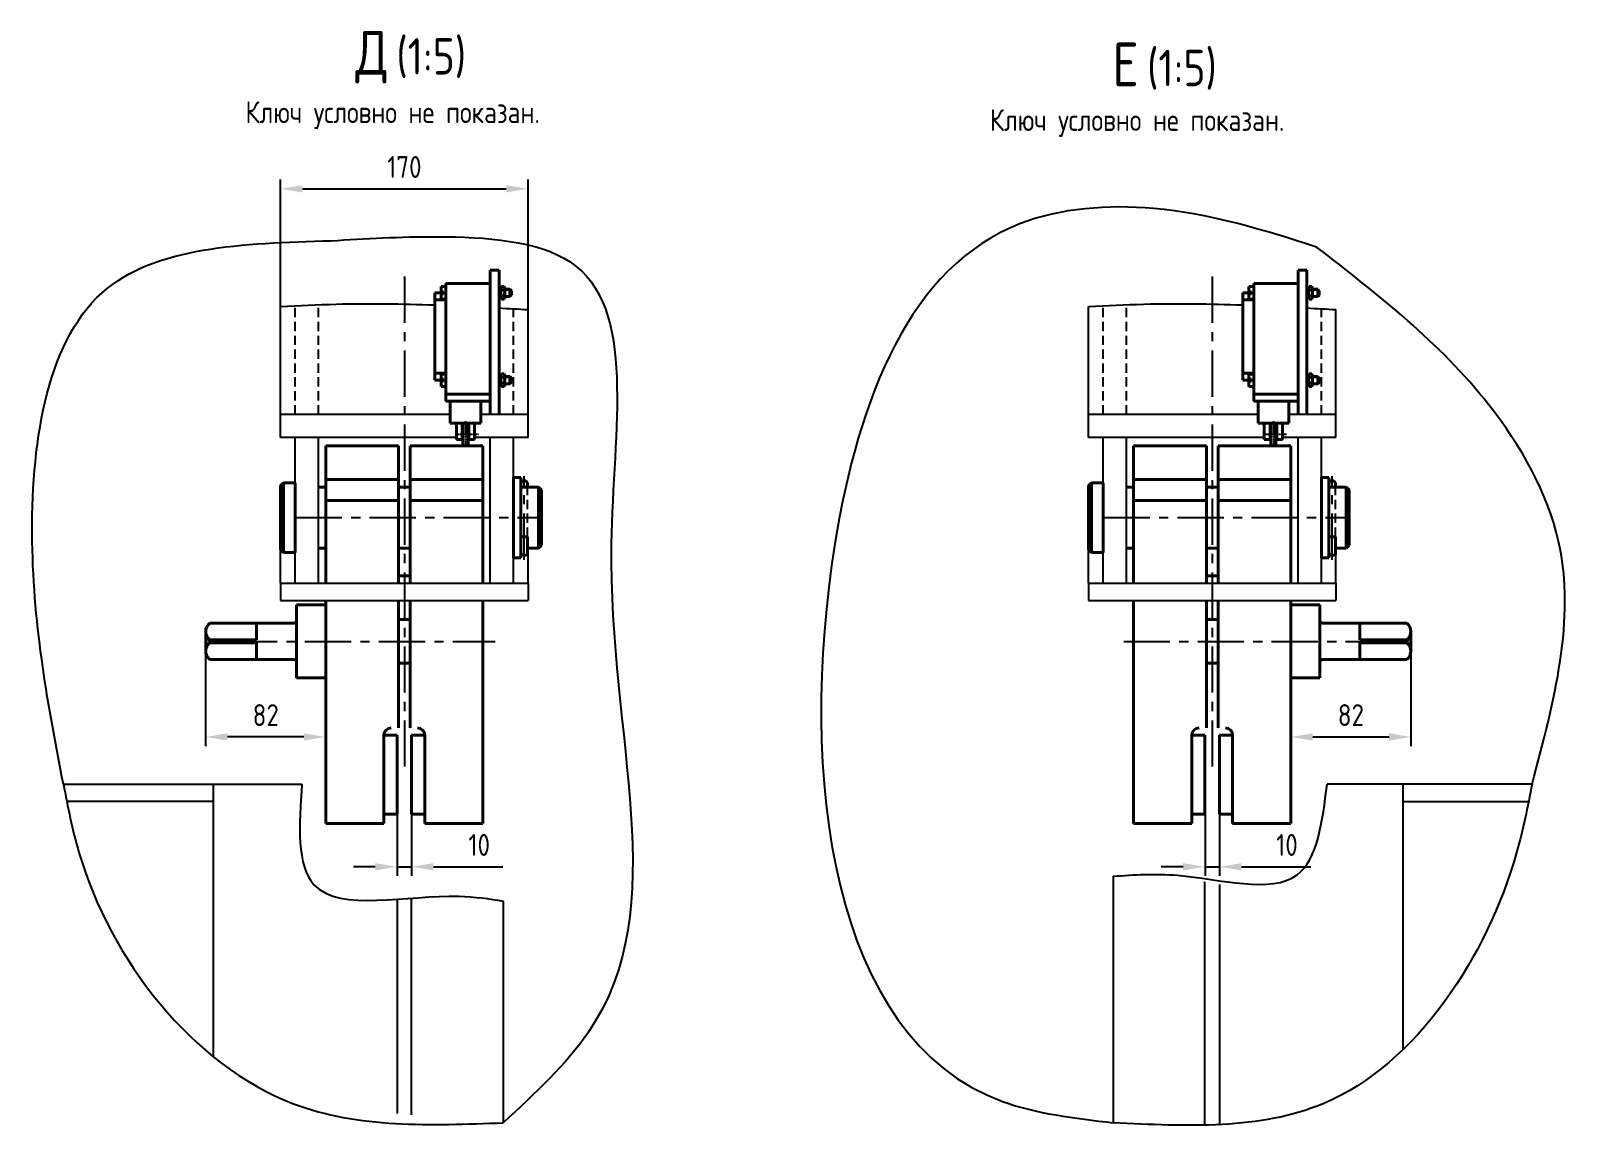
# Model space of a CAD drawing. Header units: millimetres. Extents: x 467 to 39028, y -12467 to 24298.
# Drawn here: x 33705 to 34766, y -3416 to -2661 of the extents above; entities that cross this region are included whole.
import ezdxf
from ezdxf.enums import TextEntityAlignment as Align

# ---------------------------------------------------------------- set-up
doc = ezdxf.new("R2010")
doc.units = ezdxf.units.MM
for name, pattern in [('CENTER', [50.8, 31.75, -6.35, 6.35, -6.35]), ('CENTER2', [1.125, 0.75, -0.125, 0.125, -0.125]), ('HIDDEN', [9.525, 6.35, -3.175])]:
    doc.linetypes.add(name, pattern=pattern)
for name, color, linetype in [('Bord', 1, 'Continuous'), ('Cen', 5, 'CENTER'), ('CEN2', 5, 'CENTER2'), ('Cent', 5, 'CENTER'), ('Dim', 7, 'Continuous'), ('Hide', 250, 'HIDDEN'), ('Text', 3, 'Continuous'), ('Textb', 6, 'Continuous')]:
    doc.layers.add(name, color=color, linetype=linetype)
doc.layers.add('Cont', color=6, linetype='Continuous', lineweight=40)
doc.styles.add('Style1', font='romans.shx', dxfattribs={"width": 0.8})
doc.dimstyles.new('Lin_5', dxfattribs={"dimscale": 5, "dimtxt": 3, "dimasz": 3, "dimexe": 1.25, "dimexo": 0, "dimgap": 1.5, "dimtad": 1, "dimdec": 1, "dimtxsty": 'Style1', "dimcen": 2.5, "dimclrt": 3, "dimadec": 0, "dimazin": 0, "dimtfac": 1, "dimtdec": 1, "dimtmove": 0, "dimatfit": 3, "dimldrblk": 'DOT', "dimfxl": 1, "dimarcsym": 0})

msp = doc.modelspace()

# ---------------------------------------------------------------- texts
at = {"layer": 'Text', "char_height": 14.9634, "attachment_point": 1, "style": 'Style1'}
for insert in [(33852.359, -2709.596), (34363.689, -2714.967)]:
    msp.add_mtext_dynamic_manual_height_columns('Ключ условно не показан.', width=263.25623, gutter_width=1, heights=[0], dxfattribs=dict(at, insert=insert))

# ---------------------------------------------------------------- blocks, each defined once
blk = doc.blocks.new('*D286')
at = {"layer": 'Defpoints', "color": 0, "transparency": 16777216}
for p in [(33956.5, -3199.1), (33966.5, -3199.1), (33966.5, -3235.4)]:
    blk.add_point(p, dxfattribs=at)
at = {"layer": 'Dim', "color": 0, "lineweight": -2, "transparency": 16777216}
for p, q in [((33956.5, -3199.1), (33956.5, -3241.7)), ((33966.5, -3199.1), (33966.5, -3241.7)), ((33941.5, -3235.4), (33926.5, -3235.4)), ((33956.5, -3235.4), (33966.5, -3235.4)), ((33981.5, -3235.4), (34029.2, -3235.4))]:
    blk.add_line(p, q, dxfattribs=at)
at = {"layer": 'Dim', "color": 0, "transparency": 16777216}
for points in [[(33941.5, -3232.9), (33941.5, -3237.9), (33956.5, -3235.4)], [(33981.5, -3232.9), (33981.5, -3237.9), (33966.5, -3235.4)]]:
    blk.add_solid(points, dxfattribs=at)
at = {"layer": 'Dim', "color": 3, "transparency": 16777216, "insert": (34012.9, -3220.4), "char_height": 15, "attachment_point": 5, "style": 'Style1'}
blk.add_mtext('10', dxfattribs=at)
blk = doc.blocks.new('_Dot')
at = {"color": 0, "linetype": 'ByBlock', "lineweight": -2}
blk.add_line((-0.5, 0), (-1, 0), dxfattribs=at)
at = {"color": 0, "linetype": 'ByBlock', "const_width": 0.5}
blk.add_lwpolyline([(-0.25, 0, 1), (0.25, 0, 1)], format="xyb", close=True, dxfattribs=at)
blk = doc.blocks.new('*D287')
at = {"layer": 'Defpoints', "color": 0, "transparency": 16777216}
for p in [(34046.5, -2769.7), (33876.5, -2850.6), (34046.5, -2852.7)]:
    blk.add_point(p, dxfattribs=at)
at = {"layer": 'Dim', "color": 0, "lineweight": -2, "transparency": 16777216}
for p, q in [((33876.5, -2850.6), (33876.5, -2763.4)), ((33891.5, -2769.7), (34031.5, -2769.7)), ((34046.5, -2852.7), (34046.5, -2763.4))]:
    blk.add_line(p, q, dxfattribs=at)
at = {"layer": 'Dim', "color": 0, "transparency": 16777216}
for points in [[(33891.5, -2767.2), (33891.5, -2772.2), (33876.5, -2769.7)], [(34031.5, -2767.2), (34031.5, -2772.2), (34046.5, -2769.7)]]:
    blk.add_solid(points, dxfattribs=at)
at = {"layer": 'Dim', "color": 3, "transparency": 16777216, "insert": (33961.5, -2754.7), "char_height": 15, "attachment_point": 5, "style": 'Style1'}
blk.add_mtext('170', dxfattribs=at)
blk = doc.blocks.new('*D288')
at = {"layer": 'Defpoints', "color": 0, "transparency": 16777216}
for p in [(33825, -3083.9), (33907.5, -3110), (33825, -3146.2)]:
    blk.add_point(p, dxfattribs=at)
at = {"layer": 'Dim', "color": 0, "lineweight": -2, "transparency": 16777216}
for p, q in [((33825, -3083.9), (33825, -3152.5)), ((33907.5, -3110), (33907.5, -3152.5)), ((33892.5, -3146.2), (33840, -3146.2))]:
    blk.add_line(p, q, dxfattribs=at)
at = {"layer": 'Dim', "color": 0, "transparency": 16777216}
for points in [[(33840, -3143.7), (33840, -3148.7), (33825, -3146.2)], [(33892.5, -3143.7), (33892.5, -3148.7), (33907.5, -3146.2)]]:
    blk.add_solid(points, dxfattribs=at)
at = {"layer": 'Dim', "color": 3, "transparency": 16777216, "insert": (33866.3, -3131.2), "char_height": 15, "attachment_point": 5, "style": 'Style1'}
blk.add_mtext('82', dxfattribs=at)
blk = doc.blocks.new('ZNAK01')
at = {"layer": 'Textb', "style": 'Style1', "width": 0.8}
blk.add_attdef('А', text='', height=6, dxfattribs=at).set_placement((3.95, -0.02), align=Align.RIGHT)
blk.add_attdef('SC(1)', (5.07, -0.02), '', height=5, dxfattribs=at)
blk = doc.blocks.new('*D289')
at = {"layer": 'Defpoints', "color": 0, "transparency": 16777216}
for p in [(34511.4, -3199.1), (34521.4, -3199.1), (34521.4, -3235.4)]:
    blk.add_point(p, dxfattribs=at)
at = {"layer": 'Dim', "color": 0, "lineweight": -2, "transparency": 16777216}
for p, q in [((34511.4, -3199.1), (34511.4, -3241.7)), ((34521.4, -3199.1), (34521.4, -3241.7)), ((34496.4, -3235.4), (34481.4, -3235.4)), ((34511.4, -3235.4), (34521.4, -3235.4)), ((34536.4, -3235.4), (34584.1, -3235.4))]:
    blk.add_line(p, q, dxfattribs=at)
at = {"layer": 'Dim', "color": 0, "transparency": 16777216}
for points in [[(34496.4, -3232.9), (34496.4, -3237.9), (34511.4, -3235.4)], [(34536.4, -3232.9), (34536.4, -3237.9), (34521.4, -3235.4)]]:
    blk.add_solid(points, dxfattribs=at)
at = {"layer": 'Dim', "color": 3, "transparency": 16777216, "insert": (34567.7, -3220.4), "char_height": 15, "attachment_point": 5, "style": 'Style1'}
blk.add_mtext('10', dxfattribs=at)
blk = doc.blocks.new('*D290')
at = {"layer": 'Defpoints', "color": 0, "transparency": 16777216}
for p in [(34652.8, -3083.9), (34570.4, -3110), (34652.8, -3146.2)]:
    blk.add_point(p, dxfattribs=at)
at = {"layer": 'Dim', "color": 0, "lineweight": -2, "transparency": 16777216}
for p, q in [((34652.8, -3083.9), (34652.8, -3152.5)), ((34570.4, -3110), (34570.4, -3152.5)), ((34585.4, -3146.2), (34637.8, -3146.2))]:
    blk.add_line(p, q, dxfattribs=at)
at = {"layer": 'Dim', "color": 0, "transparency": 16777216}
for points in [[(34585.4, -3143.7), (34585.4, -3148.7), (34570.4, -3146.2)], [(34637.8, -3143.7), (34637.8, -3148.7), (34652.8, -3146.2)]]:
    blk.add_solid(points, dxfattribs=at)
at = {"layer": 'Dim', "color": 3, "transparency": 16777216, "insert": (34611.6, -3131.2), "char_height": 15, "attachment_point": 5, "style": 'Style1'}
blk.add_mtext('82', dxfattribs=at)

# ---------------------------------------------------------------- dimensions: what is measured, and where the dimension line sits
at = {"layer": 'Dim'}
dim = msp.add_linear_dim(base=(34046.497, -2769.655), p1=(33876.497, -2850.56), p2=(34046.497, -2852.671), dimstyle='Lin_5', override={"dimtp": 0.1, "dimtm": 0.1, "dimtfac": 0.71, "dimtdec": 2}, dxfattribs=at)
dim.commit()
dim.dimension.update_dxf_attribs({"geometry": '*D287', "text_midpoint": (33961.497, -2754.655)})
for base, p1, p2, angle, picture, middle in [((33825.049, -3146.235), (33907.497, -3109.952), (33825.049, -3083.925), 0, '*D288', (33866.273, -3131.235)), ((34652.818, -3146.235), (34570.37, -3109.952), (34652.818, -3083.925), 180, '*D290', (34611.594, -3131.235))]:
    dim = msp.add_linear_dim(base=base, p1=p1, p2=p2, angle=angle, text='82', dimstyle='Lin_5', override={"dimtp": 0.1, "dimtm": 0.1, "dimtfac": 0.71, "dimtdec": 2}, dxfattribs=at)
    dim.commit()
    dim.dimension.update_dxf_attribs({"geometry": picture, "text_midpoint": middle})
for base, p1, p2, picture, middle in [((33966.497, -3235.417), (33956.497, -3199.146), (33966.497, -3199.146), '*D286', (34012.854, -3220.417)), ((34521.37, -3235.417), (34511.37, -3199.146), (34521.37, -3199.146), '*D289', (34567.727, -3220.417))]:
    dim = msp.add_linear_dim(base=base, p1=p1, p2=p2, angle=0, dimstyle='Lin_5', override={"dimtol": 0, "dimlim": 0, "dimtp": 0.1, "dimtm": 0.1, "dimtfac": 0.71, "dimtdec": 2, "dimtolj": 0, "dimtzin": 8}, dxfattribs=at)
    dim.commit()
    dim.dimension.update_dxf_attribs({"geometry": picture, "text_midpoint": middle})

# ---------------------------------------------------------------- linework, layer by layer
at = {"layer": 'Bord', "ltscale": 0.496}
for p, q in [((34030.397, -2839.093), (34034.43, -2839.093)), ((34030.397, -2843.227), (34034.43, -2843.227)), ((34585.27, -2839.093), (34589.303, -2839.093)), ((34585.27, -2843.227), (34589.303, -2843.227)), ((34030.397, -2899.093), (34034.43, -2899.093)), ((34030.397, -2903.227), (34034.43, -2903.227)), ((34585.27, -2899.093), (34589.303, -2899.093)), ((34585.27, -2903.227), (34589.303, -2903.227))]:
    msp.add_line(p, q, dxfattribs=at)
at = {"layer": 'Bord'}
for p, q in [((33727.288, -3178.558), (33891.119, -3178.56)), ((33830.399, -3365.988), (33830.396, -3178.561)), ((34736.105, -3178.558), (34595.273, -3178.56)), ((34647.469, -3360.881), (34647.471, -3178.561)), ((33830.423, -3190.556), (33729.495, -3190.557)), ((34647.444, -3190.556), (34733.898, -3190.557)), ((34448.43, -3241.876), (34448.436, -3411.205)), ((34511.37, -3412.861), (34511.37, -3245.799)), ((33956.497, -3257.671), (33956.498, -3404.887)), ((33966.496, -3405.778), (33966.496, -3256.94)), ((34521.369, -3247.66), (34521.369, -3412.51)), ((34029.436, -3258.938), (34029.431, -3411.205))]:
    msp.add_line(p, q, dxfattribs=at)
for points, knots in [([(34588.057, -2809.67), (34551.551, -2798.113), (34485.915, -2777.333), (34321.601, -2789.999), (34217.68, -3055.589), (34258.131, -3388.787), (34421.846, -3408.073), (34448.436, -3411.205)], [0, 0, 0, 0, 115.10112163, 206.9503807, 461.36037269, 861.22878056, 938.7669498, 938.7669498, 938.7669498, 938.7669498]), ([(33727.288, -3178.558), (33717.06, -3125.416), (33696.029, -3016.141), (33723.047, -2811.081), (33850.448, -2807.212), (33911.069, -2805.371)], [0, 0, 0, 0, 168.01832867, 345.49484149, 506.60068017, 506.60068017, 506.60068017, 506.60068017]), ([(33911.069, -2805.371), (33934.685, -2803.931), (33988.305, -2800.66), (34130.027, -2810.638), (34075.229, -3080.662), (34158.348, -3291.82), (34051.161, -3391.082), (34029.431, -3411.205)], [0, 0, 0, 0, 73.1126751, 166.00749644, 361.77870852, 697.49557354, 782.86237909, 782.86237909, 782.86237909, 782.86237909]), ([(34736.105, -3178.558), (34751.191, -3121.919), (34775.775, -3029.62), (34700.49, -2896.924), (34630.346, -2842.489), (34588.057, -2809.67)], [0, 0, 0, 0, 167.63959973, 273.1846736, 433.42671517, 433.42671517, 433.42671517, 433.42671517]), ([(33876.497, -2850.56), (33889.187, -2849.911), (33924.51, -2848.103), (33959.85, -2848.662), (33982.497, -2849.492)], [0, 0, 0, 0, 38.10984978, 106.07287068, 106.07287068, 106.07287068, 106.07287068]), ([(34431.37, -2850.56), (34444.061, -2849.911), (34479.384, -2848.103), (34514.724, -2848.662), (34537.37, -2849.492)], [0, 0, 0, 0, 38.10984978, 106.07287068, 106.07287068, 106.07287068, 106.07287068]), ([(33727.288, -3178.558), (33730.34, -3194.257), (33747.742, -3283.758), (33851.504, -3417.945), (33979.554, -3413.095), (34029.431, -3411.205)], [0, 0, 0, 0, 48.25422289, 275.09139175, 419.82071356, 419.82071356, 419.82071356, 419.82071356]), ([(33891.119, -3178.56), (33889.201, -3206.711), (33884.545, -3275.033), (33977.975, -3250.918), (34019.657, -3257.414), (34029.436, -3258.938)], [0, 0, 0, 0, 69.90211051, 169.64520876, 200.22089095, 200.22089095, 200.22089095, 200.22089095]), ([(34448.43, -3241.876), (34462.616, -3240.898), (34503.129, -3238.102), (34584.795, -3262.537), (34592.047, -3204.411), (34595.273, -3178.56)], [0, 0, 0, 0, 44.18046302, 126.1721276, 191.84889753, 191.84889753, 191.84889753, 191.84889753]), ([(34736.105, -3178.558), (34732.986, -3194.195), (34715.797, -3280.381), (34625.54, -3420.055), (34498.975, -3413.731), (34448.436, -3411.205)], [0, 0, 0, 0, 48.25422289, 265.97132198, 410.7006438, 410.7006438, 410.7006438, 410.7006438])]:
    msp.add_open_spline(points, degree=3, knots=knots, dxfattribs=at)
for points in [[(34026.497, -2851.56), (34033.163, -2851.922), (34039.83, -2852.296), (34046.497, -2852.671)], [(34581.37, -2851.56), (34588.037, -2851.922), (34594.704, -2852.296), (34601.37, -2852.671)]]:
    msp.add_open_spline(points, degree=3, dxfattribs=at)
at = {"layer": 'Cen'}
for p, q in [((34043.828, -3024.479), (34043.828, -2967.151)), ((34598.702, -3024.479), (34598.702, -2967.151)), ((33886.858, -2995.56), (34055.005, -2995.56)), ((34441.731, -2995.56), (34609.878, -2995.56)), ((33842.386, -3080.55), (34023.952, -3080.55)), ((34455.582, -3080.55), (34635.481, -3080.55))]:
    msp.add_line(p, q, dxfattribs=at)
at = {"layer": 'CEN2'}
for p, q in [((34012.426, -2938.56), (33996.483, -2938.56)), ((34003.497, -2929.237), (34003.497, -2946.92)), ((34567.3, -2938.56), (34551.357, -2938.56)), ((34558.37, -2929.237), (34558.37, -2946.92))]:
    msp.add_line(p, q, dxfattribs=at)
at = {"layer": 'Cent'}
for p, q in [((33961.497, -2830.011), (33961.497, -3169.85)), ((34516.37, -2830.011), (34516.37, -3169.85))]:
    msp.add_line(p, q, dxfattribs=at)
at = {"layer": 'Cont'}
for p, q in [((34020.497, -2825.56), (34020.497, -2924.56)), ((34020.497, -2825.56), (34026.497, -2825.56)), ((34026.497, -2924.56), (34026.497, -2825.56)), ((34575.37, -2825.56), (34575.37, -2924.56)), ((34575.37, -2825.56), (34581.37, -2825.56)), ((34581.37, -2924.56), (34581.37, -2825.56)), ((33982.497, -2845.949), (33982.497, -2841.16)), ((33982.497, -2841.16), (33988.397, -2841.16)), ((33989.997, -2834.66), (34020.497, -2834.66)), ((33989.997, -2834.66), (33989.997, -2910.66)), ((34537.37, -2845.949), (34537.37, -2841.16)), ((34537.37, -2841.16), (34543.27, -2841.16)), ((34544.87, -2834.66), (34575.37, -2834.66)), ((34544.87, -2834.66), (34544.87, -2910.66)), ((33982.497, -2845.949), (33982.497, -2896.371)), ((33982.497, -2845.949), (33989.997, -2845.949)), ((34537.37, -2845.949), (34537.37, -2896.371)), ((34537.37, -2845.949), (34544.87, -2845.949)), ((33982.497, -2901.16), (33982.497, -2896.371)), ((33982.497, -2896.371), (33989.997, -2896.371)), ((34537.37, -2901.16), (34537.37, -2896.371)), ((34537.37, -2896.371), (34544.87, -2896.371)), ((33982.497, -2901.16), (33988.397, -2901.16)), ((34537.37, -2901.16), (34543.27, -2901.16)), ((33989.997, -2910.66), (34020.497, -2910.66)), ((33989.997, -2915.66), (33989.997, -2910.66)), ((34020.497, -2915.66), (33989.997, -2915.66)), ((33992.997, -2915.66), (33992.997, -2930.66)), ((34013.997, -2915.66), (34013.997, -2930.66)), ((34544.87, -2910.66), (34575.37, -2910.66)), ((34544.87, -2915.66), (34544.87, -2910.66)), ((34575.37, -2915.66), (34544.87, -2915.66)), ((34547.87, -2915.66), (34547.87, -2930.66)), ((34568.87, -2915.66), (34568.87, -2930.66)), ((34013.997, -2930.66), (33992.997, -2930.66)), ((33997.247, -2930.66), (33997.247, -2941.811)), ((34001.197, -2941.811), (34001.197, -2930.66)), ((34001.197, -2936.87), (34001.719, -2936.87)), ((34001.719, -2930.848), (34001.719, -2946.272)), ((34001.719, -2930.848), (34005.274, -2930.848)), ((34005.274, -2930.848), (34005.274, -2946.272)), ((34005.797, -2936.87), (34005.274, -2936.87)), ((34005.797, -2941.811), (34005.797, -2930.66)), ((34009.747, -2930.66), (34009.747, -2941.811)), ((34568.87, -2930.66), (34547.87, -2930.66)), ((34552.12, -2930.66), (34552.12, -2941.811)), ((34556.07, -2941.811), (34556.07, -2930.66)), ((34556.07, -2936.87), (34556.593, -2936.87)), ((34556.593, -2930.848), (34556.593, -2946.272)), ((34556.593, -2930.848), (34560.148, -2930.848)), ((34560.148, -2930.848), (34560.148, -2946.272)), ((34560.67, -2936.87), (34560.148, -2936.87)), ((34560.67, -2941.811), (34560.67, -2930.66)), ((34564.62, -2930.66), (34564.62, -2941.811)), ((33907.497, -2946.272), (33907.497, -3040.56)), ((33907.497, -2946.272), (33957.497, -2946.272)), ((33957.497, -2946.272), (33957.497, -3040.56)), ((33965.497, -2946.272), (33965.497, -3040.56)), ((34015.497, -2946.272), (33965.497, -2946.272)), ((34001.197, -2941.811), (33997.247, -2941.811)), ((34001.197, -2940.25), (34001.719, -2940.25)), ((34001.719, -2946.272), (34005.274, -2946.272)), ((34005.797, -2940.25), (34005.274, -2940.25)), ((34009.747, -2941.811), (34005.797, -2941.811)), ((34015.497, -2946.272), (34015.497, -3040.56)), ((34462.37, -2946.272), (34462.37, -3040.56)), ((34462.37, -2946.272), (34512.37, -2946.272)), ((34512.37, -2946.272), (34512.37, -3040.56)), ((34520.37, -2946.272), (34520.37, -3040.56)), ((34570.37, -2946.272), (34520.37, -2946.272)), ((34556.07, -2941.811), (34552.12, -2941.811)), ((34556.07, -2940.25), (34556.593, -2940.25)), ((34556.593, -2946.272), (34560.148, -2946.272)), ((34560.67, -2940.25), (34560.148, -2940.25)), ((34564.62, -2941.811), (34560.67, -2941.811)), ((34570.37, -2946.272), (34570.37, -3040.56)), ((33878.497, -2971.56), (33876.497, -2973.56)), ((33878.497, -2971.56), (33878.497, -3019.56)), ((33886.497, -2971.56), (33878.497, -2971.56)), ((33886.497, -3019.56), (33886.497, -2971.56)), ((33957.497, -2969.302), (33907.497, -2969.302)), ((34015.497, -2969.302), (33965.497, -2969.302)), ((34036.497, -3023.06), (34036.497, -2968.06)), ((34041.578, -2968.06), (34036.578, -2968.06)), ((34041.578, -3023.06), (34041.578, -2968.06)), ((34433.37, -2971.56), (34431.37, -2973.56)), ((34433.37, -2971.56), (34433.37, -3019.56)), ((34441.37, -2971.56), (34433.37, -2971.56)), ((34441.37, -3019.56), (34441.37, -2971.56)), ((34512.37, -2969.302), (34462.37, -2969.302)), ((34570.37, -2969.302), (34520.37, -2969.302)), ((34591.37, -3023.06), (34591.37, -2968.06)), ((34596.452, -2968.06), (34591.452, -2968.06)), ((34596.452, -3023.06), (34596.452, -2968.06)), ((33876.497, -3017.56), (33876.497, -2973.56)), ((33907.497, -2974.56), (33902.497, -2974.56)), ((33965.497, -2974.56), (33957.497, -2974.56)), ((34053.578, -2974.56), (34041.578, -2974.56)), ((34046.078, -2974.56), (34046.078, -2972.31)), ((34053.578, -2974.56), (34053.578, -3016.56)), ((34053.578, -2974.56), (34055.578, -2976.56)), ((34055.578, -2976.56), (34055.578, -3014.56)), ((34431.37, -3017.56), (34431.37, -2973.56)), ((34462.37, -2974.56), (34457.37, -2974.56)), ((34520.37, -2974.56), (34512.37, -2974.56)), ((34608.452, -2974.56), (34596.452, -2974.56)), ((34600.952, -2974.56), (34600.952, -2972.31)), ((34608.452, -2974.56), (34608.452, -3016.56)), ((34608.452, -2974.56), (34610.452, -2976.56)), ((34610.452, -2976.56), (34610.452, -3014.56)), ((33957.497, -2983.68), (33907.497, -2983.68)), ((34015.497, -2983.68), (33965.497, -2983.68)), ((34512.37, -2983.68), (34462.37, -2983.68)), ((34570.37, -2983.68), (34520.37, -2983.68)), ((34041.578, -3008.685), (34046.078, -3008.685)), ((34046.078, -3020.924), (34046.078, -3008.685)), ((34596.452, -3008.685), (34600.952, -3008.685)), ((34600.952, -3020.924), (34600.952, -3008.685)), ((33878.497, -3019.56), (33876.497, -3017.56)), ((33886.497, -3019.56), (33878.497, -3019.56)), ((33907.497, -3016.56), (33902.497, -3016.56)), ((33965.497, -3016.56), (33957.497, -3016.56)), ((34041.578, -3023.06), (34036.578, -3023.06)), ((34053.578, -3016.56), (34046.078, -3016.56)), ((34053.578, -3016.56), (34055.578, -3014.56)), ((34433.37, -3019.56), (34431.37, -3017.56)), ((34441.37, -3019.56), (34433.37, -3019.56)), ((34462.37, -3016.56), (34457.37, -3016.56)), ((34520.37, -3016.56), (34512.37, -3016.56)), ((34596.452, -3023.06), (34591.452, -3023.06)), ((34608.452, -3016.56), (34600.952, -3016.56)), ((34608.452, -3016.56), (34610.452, -3014.56)), ((33965.497, -3035.56), (33957.497, -3035.56)), ((34520.37, -3035.56), (34512.37, -3035.56)), ((33887.497, -3095.05), (33887.497, -3055.55)), ((33887.497, -3055.55), (33907.497, -3055.55)), ((33907.497, -3052.56), (33907.497, -3205.598)), ((33907.497, -3055.55), (33907.497, -3105.55)), ((33957.497, -3052.56), (33957.497, -3139.981)), ((33965.497, -3052.56), (33965.497, -3139.981)), ((34015.497, -3052.56), (34015.497, -3205.598)), ((34462.37, -3052.56), (34462.37, -3205.598)), ((34512.37, -3052.56), (34512.37, -3139.981)), ((34520.37, -3052.56), (34520.37, -3139.981)), ((34570.37, -3052.56), (34570.37, -3205.598)), ((34570.37, -3055.55), (34570.37, -3105.55)), ((34590.37, -3055.55), (34570.37, -3055.55)), ((34590.37, -3095.05), (34590.37, -3055.55)), ((33957.497, -3065.55), (33965.497, -3065.55)), ((34512.37, -3065.55), (34520.37, -3065.55)), ((33825.049, -3080.55), (33825.049, -3073.8)), ((33827.826, -3068.05), (33882.29, -3068.05)), ((33860.049, -3079.55), (33860.049, -3068.05)), ((33882.29, -3068.05), (33885.497, -3068.05)), ((34595.577, -3068.05), (34592.37, -3068.05)), ((34650.041, -3068.05), (34595.577, -3068.05)), ((34617.818, -3079.55), (34617.818, -3068.05)), ((34652.818, -3080.55), (34652.818, -3073.8)), ((33825.049, -3080.55), (33825.049, -3087.3)), ((33827.826, -3079.55), (33860.049, -3079.55)), ((33827.826, -3081.55), (33860.049, -3081.55)), ((33860.049, -3081.55), (33860.049, -3093.05)), ((34650.041, -3079.55), (34617.818, -3079.55)), ((34617.818, -3081.55), (34617.818, -3093.05)), ((34650.041, -3081.55), (34617.818, -3081.55)), ((34652.818, -3080.55), (34652.818, -3087.3)), ((33827.826, -3093.05), (33882.203, -3093.05)), ((33882.203, -3093.05), (33885.497, -3093.05)), ((33887.497, -3105.55), (33887.497, -3095.05)), ((33957.497, -3095.55), (33965.497, -3095.55)), ((34512.37, -3095.55), (34520.37, -3095.55)), ((34590.37, -3105.55), (34590.37, -3095.05)), ((34595.664, -3093.05), (34592.37, -3093.05)), ((34650.041, -3093.05), (34595.664, -3093.05)), ((33907.497, -3105.55), (33887.497, -3105.55)), ((34570.37, -3105.55), (34590.37, -3105.55)), ((33947.497, -3144.981), (33947.497, -3205.598)), ((33947.497, -3144.981), (33956.497, -3144.981)), ((33947.497, -3199.146), (33947.497, -3144.981)), ((33956.497, -3144.981), (33956.497, -3199.146)), ((33975.497, -3144.981), (33966.497, -3144.981)), ((33966.497, -3144.981), (33966.497, -3199.146)), ((33975.497, -3144.981), (33975.497, -3205.598)), ((33975.497, -3199.146), (33975.497, -3144.981)), ((34502.37, -3144.981), (34502.37, -3205.598)), ((34502.37, -3144.981), (34511.37, -3144.981)), ((34502.37, -3199.146), (34502.37, -3144.981)), ((34511.37, -3144.981), (34511.37, -3199.146)), ((34530.37, -3144.981), (34521.37, -3144.981)), ((34521.37, -3144.981), (34521.37, -3199.146)), ((34530.37, -3144.981), (34530.37, -3205.598)), ((34530.37, -3199.146), (34530.37, -3144.981)), ((33956.497, -3199.146), (33947.497, -3199.146)), ((33966.497, -3199.146), (33975.497, -3199.146)), ((34511.37, -3199.146), (34502.37, -3199.146)), ((34521.37, -3199.146), (34530.37, -3199.146)), ((33947.497, -3205.598), (33907.497, -3205.598)), ((33975.497, -3205.598), (34015.497, -3205.598)), ((34502.37, -3205.598), (34462.37, -3205.598)), ((34530.37, -3205.598), (34570.37, -3205.598))]:
    msp.add_line(p, q, dxfattribs=at)
at = {"layer": 'Cont', "ltscale": 0.496}
for p, q in [((33986.697, -2840.46), (33986.697, -2836.91)), ((33986.697, -2836.91), (33989.997, -2836.91)), ((33988.397, -2840.46), (33986.697, -2840.46)), ((33986.697, -2845.41), (33986.697, -2841.86)), ((33986.697, -2841.86), (33988.397, -2841.86)), ((33988.397, -2841.86), (33988.397, -2840.46)), ((33989.997, -2836.91), (33989.997, -2845.41)), ((34026.497, -2844.91), (34026.497, -2837.41)), ((34026.497, -2837.41), (34027.697, -2837.41)), ((34026.497, -2840.723), (34027.697, -2841.16)), ((34026.497, -2841.16), (34027.697, -2841.597)), ((34027.697, -2837.56), (34028.101, -2836.86)), ((34027.697, -2837.41), (34027.697, -2844.91)), ((34027.697, -2837.56), (34027.697, -2844.76)), ((34027.697, -2838.31), (34028.101, -2839.01)), ((34027.697, -2844.01), (34028.101, -2843.31)), ((34028.101, -2836.86), (34029.993, -2836.86)), ((34028.101, -2839.01), (34029.993, -2839.01)), ((34028.101, -2843.31), (34029.993, -2843.31)), ((34029.993, -2836.86), (34030.397, -2837.56)), ((34029.993, -2839.01), (34030.397, -2838.31)), ((34029.993, -2843.31), (34030.397, -2844.01)), ((34030.397, -2837.56), (34030.397, -2844.76)), ((34033.997, -2838.66), (34030.397, -2838.66)), ((34030.397, -2843.66), (34033.997, -2843.66)), ((34034.997, -2839.66), (34033.997, -2838.66)), ((34033.997, -2843.66), (34033.997, -2838.66)), ((34033.997, -2843.66), (34034.997, -2842.66)), ((34034.997, -2842.66), (34034.997, -2839.66)), ((34541.57, -2840.46), (34541.57, -2836.91)), ((34541.57, -2836.91), (34544.87, -2836.91)), ((34543.27, -2840.46), (34541.57, -2840.46)), ((34541.57, -2845.41), (34541.57, -2841.86)), ((34541.57, -2841.86), (34543.27, -2841.86)), ((34543.27, -2841.86), (34543.27, -2840.46)), ((34544.87, -2836.91), (34544.87, -2845.41)), ((34581.37, -2844.91), (34581.37, -2837.41)), ((34581.37, -2837.41), (34582.57, -2837.41)), ((34581.37, -2840.723), (34582.57, -2841.16)), ((34581.37, -2841.16), (34582.57, -2841.597)), ((34582.57, -2837.56), (34582.974, -2836.86)), ((34582.57, -2837.41), (34582.57, -2844.91)), ((34582.57, -2837.56), (34582.57, -2844.76)), ((34582.57, -2838.31), (34582.974, -2839.01)), ((34582.57, -2844.01), (34582.974, -2843.31)), ((34582.974, -2836.86), (34584.866, -2836.86)), ((34582.974, -2839.01), (34584.866, -2839.01)), ((34582.974, -2843.31), (34584.866, -2843.31)), ((34584.866, -2836.86), (34585.27, -2837.56)), ((34584.866, -2839.01), (34585.27, -2838.31)), ((34584.866, -2843.31), (34585.27, -2844.01)), ((34585.27, -2837.56), (34585.27, -2844.76)), ((34588.87, -2838.66), (34585.27, -2838.66)), ((34585.27, -2843.66), (34588.87, -2843.66)), ((34589.87, -2839.66), (34588.87, -2838.66)), ((34588.87, -2843.66), (34588.87, -2838.66)), ((34588.87, -2843.66), (34589.87, -2842.66)), ((34589.87, -2842.66), (34589.87, -2839.66)), ((33989.997, -2845.41), (33986.697, -2845.41)), ((34027.697, -2844.91), (34026.497, -2844.91)), ((34028.101, -2845.46), (34027.697, -2844.76)), ((34029.993, -2845.46), (34028.101, -2845.46)), ((34030.397, -2844.76), (34029.993, -2845.46)), ((34544.87, -2845.41), (34541.57, -2845.41)), ((34582.57, -2844.91), (34581.37, -2844.91)), ((34582.974, -2845.46), (34582.57, -2844.76)), ((34584.866, -2845.46), (34582.974, -2845.46)), ((34585.27, -2844.76), (34584.866, -2845.46)), ((33986.697, -2900.46), (33986.697, -2896.91)), ((33986.697, -2896.91), (33989.997, -2896.91)), ((33989.997, -2896.91), (33989.997, -2905.41)), ((34027.697, -2897.56), (34028.101, -2896.86)), ((34028.101, -2896.86), (34029.993, -2896.86)), ((34029.993, -2896.86), (34030.397, -2897.56)), ((34541.57, -2900.46), (34541.57, -2896.91)), ((34541.57, -2896.91), (34544.87, -2896.91)), ((34544.87, -2896.91), (34544.87, -2905.41)), ((34582.57, -2897.56), (34582.974, -2896.86)), ((34582.974, -2896.86), (34584.866, -2896.86)), ((34584.866, -2896.86), (34585.27, -2897.56)), ((33988.397, -2900.46), (33986.697, -2900.46)), ((33986.697, -2905.41), (33986.697, -2901.86)), ((33986.697, -2901.86), (33988.397, -2901.86)), ((33989.997, -2905.41), (33986.697, -2905.41)), ((33988.397, -2901.86), (33988.397, -2900.46)), ((34026.497, -2904.91), (34026.497, -2897.41)), ((34026.497, -2897.41), (34027.697, -2897.41)), ((34026.497, -2900.723), (34027.697, -2901.16)), ((34026.497, -2901.16), (34027.697, -2901.597)), ((34027.697, -2904.91), (34026.497, -2904.91)), ((34027.697, -2897.41), (34027.697, -2904.91)), ((34027.697, -2897.56), (34027.697, -2904.76)), ((34027.697, -2898.31), (34028.101, -2899.01)), ((34027.697, -2904.01), (34028.101, -2903.31)), ((34028.101, -2905.46), (34027.697, -2904.76)), ((34028.101, -2899.01), (34029.993, -2899.01)), ((34028.101, -2903.31), (34029.993, -2903.31)), ((34029.993, -2905.46), (34028.101, -2905.46)), ((34029.993, -2899.01), (34030.397, -2898.31)), ((34029.993, -2903.31), (34030.397, -2904.01)), ((34030.397, -2904.76), (34029.993, -2905.46)), ((34030.397, -2897.56), (34030.397, -2904.76)), ((34033.997, -2898.66), (34030.397, -2898.66)), ((34030.397, -2903.66), (34033.997, -2903.66)), ((34034.997, -2899.66), (34033.997, -2898.66)), ((34033.997, -2903.66), (34033.997, -2898.66)), ((34033.997, -2903.66), (34034.997, -2902.66)), ((34034.997, -2902.66), (34034.997, -2899.66)), ((34543.27, -2900.46), (34541.57, -2900.46)), ((34541.57, -2905.41), (34541.57, -2901.86)), ((34541.57, -2901.86), (34543.27, -2901.86)), ((34544.87, -2905.41), (34541.57, -2905.41)), ((34543.27, -2901.86), (34543.27, -2900.46)), ((34581.37, -2904.91), (34581.37, -2897.41)), ((34581.37, -2897.41), (34582.57, -2897.41)), ((34581.37, -2900.723), (34582.57, -2901.16)), ((34581.37, -2901.16), (34582.57, -2901.597)), ((34582.57, -2904.91), (34581.37, -2904.91)), ((34582.57, -2897.41), (34582.57, -2904.91)), ((34582.57, -2897.56), (34582.57, -2904.76)), ((34582.57, -2898.31), (34582.974, -2899.01)), ((34582.57, -2904.01), (34582.974, -2903.31)), ((34582.974, -2905.46), (34582.57, -2904.76)), ((34582.974, -2899.01), (34584.866, -2899.01)), ((34582.974, -2903.31), (34584.866, -2903.31)), ((34584.866, -2905.46), (34582.974, -2905.46)), ((34584.866, -2899.01), (34585.27, -2898.31)), ((34584.866, -2903.31), (34585.27, -2904.01)), ((34585.27, -2904.76), (34584.866, -2905.46)), ((34585.27, -2897.56), (34585.27, -2904.76)), ((34588.87, -2898.66), (34585.27, -2898.66)), ((34585.27, -2903.66), (34588.87, -2903.66)), ((34589.87, -2899.66), (34588.87, -2898.66)), ((34588.87, -2903.66), (34588.87, -2898.66)), ((34588.87, -2903.66), (34589.87, -2902.66)), ((34589.87, -2902.66), (34589.87, -2899.66))]:
    msp.add_line(p, q, dxfattribs=at)
at = {"layer": 'Cont', "linetype": 'Continuous', "lineweight": 25}
for p, q in [((33876.497, -2924.56), (33876.497, -2850.56)), ((34046.497, -2924.56), (34046.497, -2852.671)), ((34431.37, -2924.56), (34431.37, -2850.56)), ((34601.37, -2924.56), (34601.37, -2852.671)), ((33876.497, -2928.56), (33876.497, -2924.56)), ((33876.497, -2924.56), (33992.997, -2924.56)), ((33876.497, -2940.56), (33876.497, -2928.56)), ((34013.997, -2924.56), (34046.497, -2924.56)), ((34046.497, -2928.56), (34046.497, -2924.56)), ((34046.497, -2940.56), (34046.497, -2928.56)), ((34431.37, -2928.56), (34431.37, -2924.56)), ((34431.37, -2924.56), (34547.87, -2924.56)), ((34431.37, -2940.56), (34431.37, -2928.56)), ((34568.87, -2924.56), (34601.37, -2924.56)), ((34601.37, -2928.56), (34601.37, -2924.56)), ((34601.37, -2940.56), (34601.37, -2928.56)), ((33997.247, -2940.56), (33876.497, -2940.56)), ((33886.497, -3040.56), (33886.497, -2940.56)), ((33902.497, -3040.56), (33902.497, -2940.56)), ((34001.719, -2940.56), (34001.197, -2940.56)), ((34005.797, -2940.56), (34005.274, -2940.56)), ((34046.497, -2940.56), (34009.747, -2940.56)), ((34020.497, -3040.56), (34020.497, -2940.56)), ((34036.497, -3040.56), (34036.497, -2940.56)), ((34552.12, -2940.56), (34431.37, -2940.56)), ((34441.37, -3040.56), (34441.37, -2940.56)), ((34457.37, -3040.56), (34457.37, -2940.56)), ((34556.593, -2940.56), (34556.07, -2940.56)), ((34560.67, -2940.56), (34560.148, -2940.56)), ((34601.37, -2940.56), (34564.62, -2940.56)), ((34575.37, -3040.56), (34575.37, -2940.56)), ((34591.37, -3040.56), (34591.37, -2940.56)), ((33876.497, -3040.56), (33876.497, -3017.56)), ((34046.497, -3040.56), (34046.497, -3017.56)), ((34431.37, -3040.56), (34431.37, -3017.56)), ((34601.37, -3040.56), (34601.37, -3017.56)), ((33876.497, -3040.56), (33876.497, -3052.56)), ((33876.497, -3040.56), (34046.497, -3040.56)), ((34005.497, -3040.56), (34021.497, -3040.56)), ((34046.497, -3040.56), (34046.497, -3052.56)), ((34431.37, -3040.56), (34431.37, -3052.56)), ((34431.37, -3040.56), (34601.37, -3040.56)), ((34560.37, -3040.56), (34576.37, -3040.56)), ((34601.37, -3040.56), (34601.37, -3052.56)), ((33876.497, -3052.56), (34046.497, -3052.56)), ((34431.37, -3052.56), (34601.37, -3052.56))]:
    msp.add_line(p, q, dxfattribs=at)
at = {"layer": 'Cont', "ltscale": 0.496}
for centre, start, end in [((34033.618, -2841.16), 158.708166, 201.291834), ((34024.476, -2841.16), 338.708166, 21.291834), ((34588.491, -2841.16), 158.708166, 201.291834), ((34579.349, -2841.16), 338.708166, 21.291834), ((34033.618, -2901.16), 158.708166, 201.291834), ((34024.476, -2901.16), 338.708166, 21.291834), ((34588.491, -2901.16), 158.708166, 201.291834), ((34579.349, -2901.16), 338.708166, 21.291834)]:
    msp.add_arc(centre, 5.921, start, end, dxfattribs=at)
at = {"layer": 'Cont'}
for centre, radius, start, end in [((34043.828, -2972.31), 2.25, 0, 180), ((34598.702, -2972.31), 2.25, 0, 180), ((34044.114, -3016.937), 4.445, 235.221848, 296.228497), ((34598.987, -3016.937), 4.445, 235.221848, 296.228497), ((33885.497, -3066.05), 2, 270, 0), ((34592.37, -3066.05), 2, 180, 270), ((33832.391, -3073.8), 7.342, 128.449508, 231.550492), ((34645.476, -3073.8), 7.342, 308.449508, 51.550492), ((33832.391, -3087.3), 7.342, 128.449508, 231.550492), ((33828.253, -3080.51), 1.05, 113.985327, 182.198705), ((33828.253, -3080.59), 1.05, 177.801295, 246.014673), ((34649.614, -3080.51), 1.05, 357.801295, 66.014673), ((34649.614, -3080.59), 1.05, 293.985327, 2.198705), ((34645.476, -3087.3), 7.342, 308.449508, 51.550492), ((33885.497, -3095.05), 2, 0, 90), ((34592.37, -3095.05), 2, 90, 180), ((33952.497, -3144.981), 5, 90, 180), ((33970.497, -3144.981), 5, 0, 90), ((34507.37, -3144.981), 5, 90, 180), ((34525.37, -3144.981), 5, 0, 90)]:
    msp.add_arc(centre, radius, start, end, dxfattribs=at)
at = {"layer": 'Hide'}
for p, q in [((33886.497, -2924.56), (33886.497, -2850.054)), ((33902.497, -2924.56), (33902.497, -2849.327)), ((34036.497, -2924.56), (34036.497, -2852.11)), ((34441.37, -2924.56), (34441.37, -2850.054)), ((34457.37, -2924.56), (34457.37, -2849.327)), ((34591.37, -2924.56), (34591.37, -2852.11)), ((34046.078, -3008.685), (34046.078, -2974.56)), ((34600.952, -3008.685), (34600.952, -2974.56))]:
    msp.add_line(p, q, dxfattribs=at)

# ---------------------------------------------------------------- block references
at = {"xscale": 5, "yscale": 5, "zscale": 5}
for p, values in [((33930.635, -2691.091), {'А': 'Д', 'SC(1)': '(1:5)'}), ((34446.261, -2699.093), {'А': 'Е', 'SC(1)': '(1:5)'})]:
    msp.add_blockref('ZNAK01', p, dxfattribs=at).add_auto_attribs(values)

msp.set_redraw_order([(e.dxf.handle, doc.entitydb.next_handle()) for e in msp.query("TEXT MTEXT ATTDEF DIMENSION ARC_DIMENSION")])  # texts and dimensions are drawn at this point

doc.saveas('drawing.dxf')
